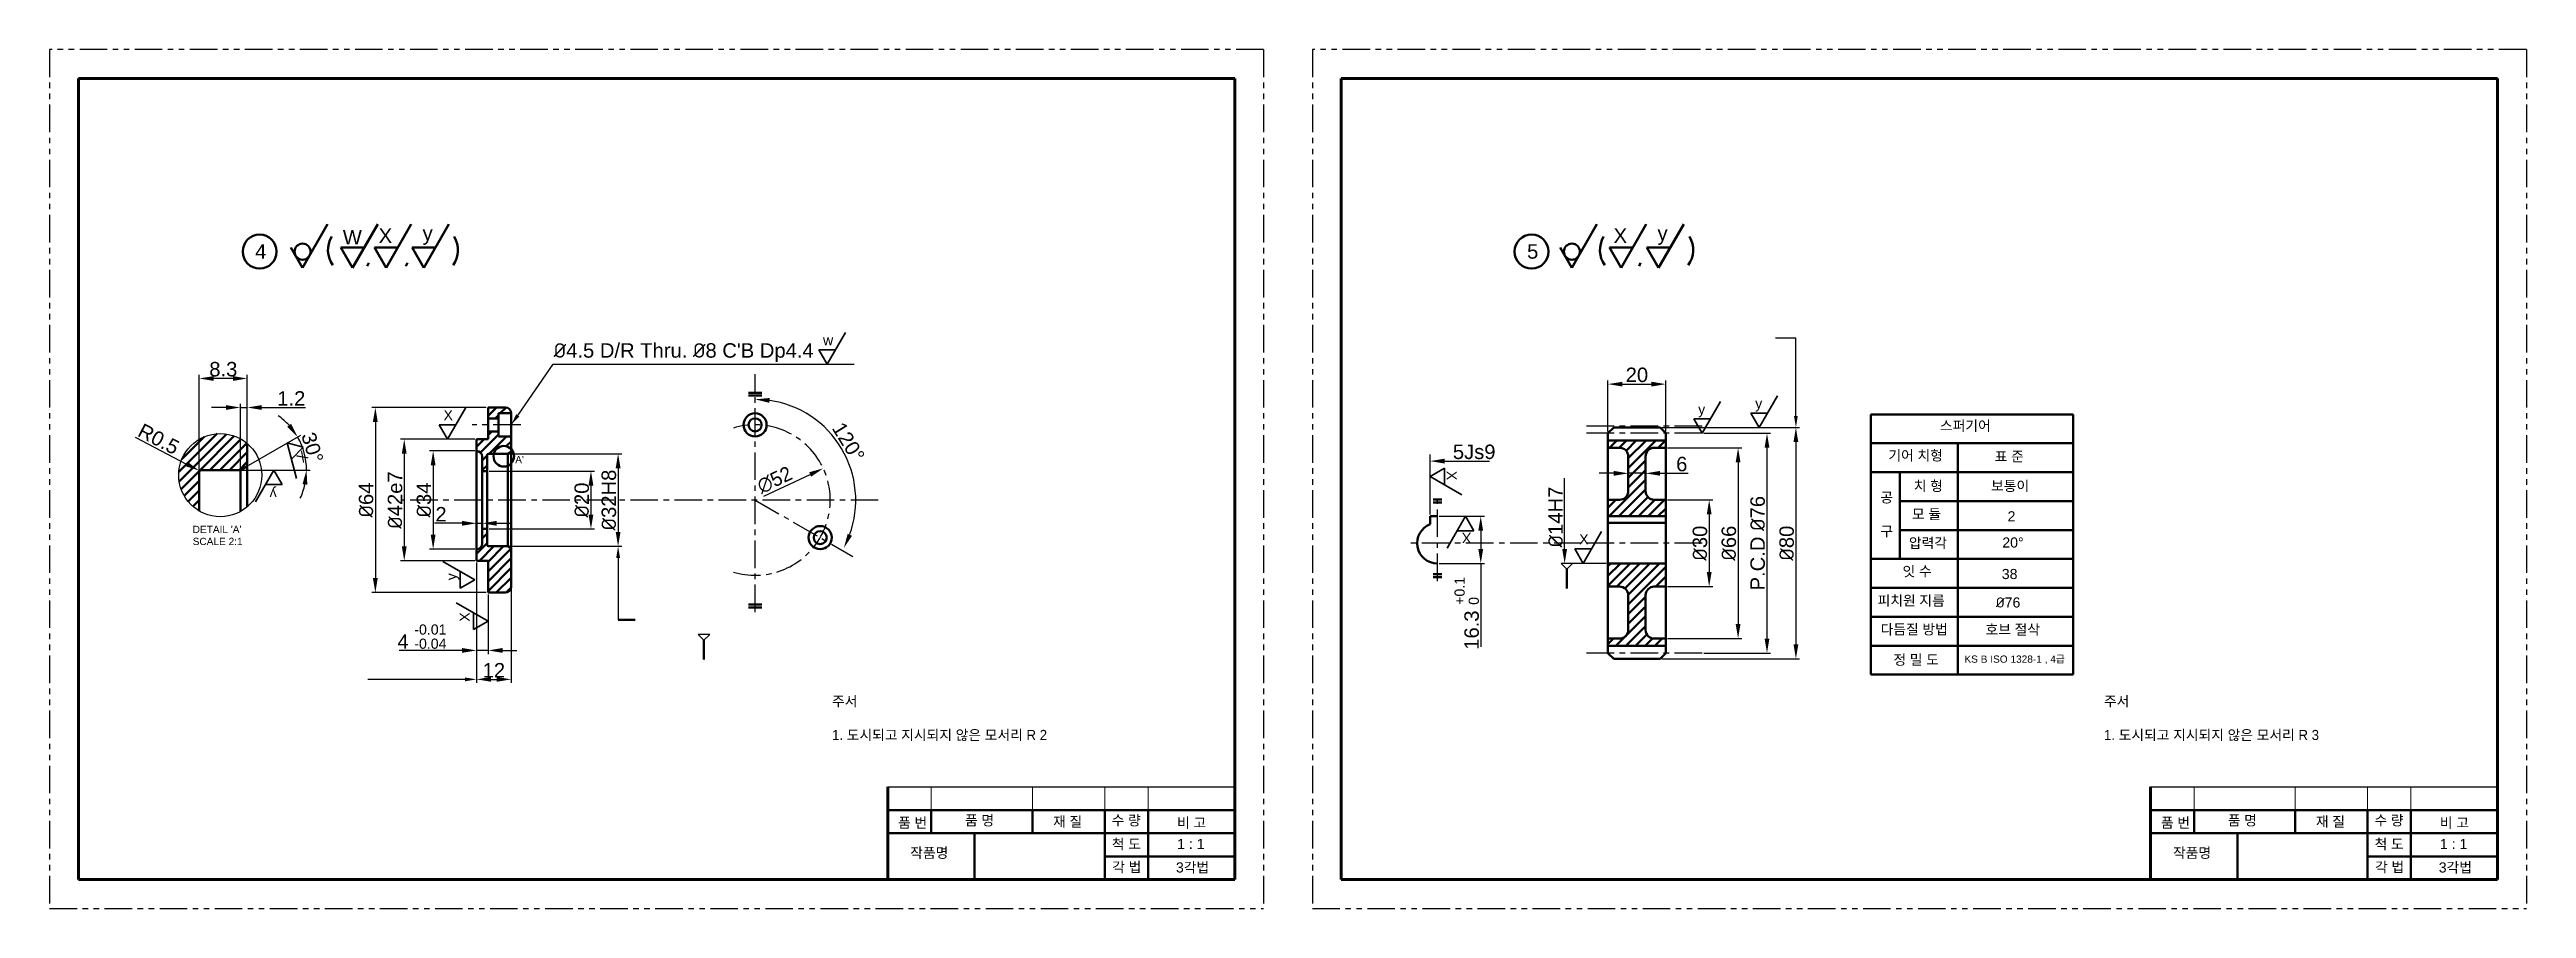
# Model space of a CAD drawing. Header units: millimetres. Extents: x 7 to 3158, y 472 to 921.
# Drawn here: x 2301 to 3158, y 506 to 803 of the extents above; entities that cross this region are included whole.
import ezdxf
from ezdxf import colors
from ezdxf.entities.mleader import LeaderData, LeaderLine
from ezdxf.math import Vec2, Vec3

# ---------------------------------------------------------------- set-up
doc = ezdxf.new("R2010")
doc.units = ezdxf.units.MM
doc.header["$LTSCALE"] = 0.3
doc.linetypes.add('CENTER', pattern=[50.8, 31.75, -6.35, 6.35, -6.35])
doc.linetypes.add('PHANTOM', pattern=[63.5, 31.75, -6.35, 6.35, -6.35, 6.35, -6.35])
for name, color, linetype, lineweight in [('가는선', 6, 'Continuous', 25), ('외형선', 4, 'Continuous', 50), ('중심선', 1, 'CENTER', 25)]:
    doc.layers.add(name, color=color, linetype=linetype, lineweight=lineweight)
doc.styles.get("Standard").update_dxf_attribs({"font": 'arial.ttf'})
doc.dimstyles.new('Annotative', dxfattribs={"dimscale": 0, "dimtxt": 5, "dimasz": 5, "dimexe": 1.25, "dimexo": 0.625, "dimtad": 1, "dimdec": 4, "dimzin": 9, "dimdsep": 46, "dimtxsty": 'Standard', "dimblk2": 'NONE', "dimcen": 2.5, "dimclrd": 3, "dimclre": 3, "dimclrt": 4, "dimadec": 4, "dimazin": 0, "dimtfac": 1, "dimtdec": 4, "dimtmove": 0, "dimatfit": 3, "dimfxl": 1, "dimlwd": 25, "dimlwe": 25, "dimarcsym": 0})
pattern_1 = [(45, (2244.1604, 488.071), (-1.683798, 1.683798), [])]

msp = doc.modelspace()

# ---------------------------------------------------------------- texts
at = {"layer": '외형선', "lineweight": 50, "char_height": 2.5, "attachment_point": 1}
for s, insert in [('\\P{\\H2x;W}', (2402.554959, 744.931335)), ('\\P{\\H2x;X}', (2414.959792, 745.454997)), ('\\P{\\H2x;y}', (2430.153572, 746.277406)), ('\\P{\\H2x;X}', (2842.158154, 745.454997)), ('\\P{\\H2x;y}', (2857.351934, 746.277406))]:
    msp.add_mtext_dynamic_manual_height_columns(s, width=16.91001289, gutter_width=12.5, heights=[0], dxfattribs=dict(at, insert=insert))
at = {"layer": '외형선', "attachment_point": 1}
for s, width, insert, char_height in [('4', 5.28086209, (2372.233831, 735.844737), 5), ('5', 5.28086209, (2812.233831, 735.844737), 5), ("'A'", 3.90452189, (2461.532517, 662.603437), 2.5), ("DETAIL 'A'\\PSCALE 2:1", 28.44899471, (2350.617952, 638.486248), 2.5)]:
    msp.add_mtext_dynamic_manual_height_columns(s, width=width, gutter_width=12.5, heights=[0], dxfattribs=dict(at, insert=insert, char_height=char_height))
at = {"layer": '외형선', "lineweight": 35, "char_height": 2.5, "attachment_point": 1}
for s, insert in [('\\P{\\H1.4x;w}', (2568.677081, 708.589505)), ('\\P{\\H1.4x;X}', (2437.389835, 682.614392)), ('\\P{\\H1.4x;y}', (2871.395468, 684.692685)), ('\\P{\\H1.4x;y}', (2891.135017, 686.692685)), ('\\P{\\H1.4x;X}', (2830.25735, 639.692685))]:
    msp.add_mtext_dynamic_manual_height_columns(s, width=16.91001289, gutter_width=12.5, heights=[0], dxfattribs=dict(at, insert=insert))
at = {"layer": '외형선', "insert": (2475.493695, 701.608941), "char_height": 5, "attachment_point": 1}
msp.add_mtext("{\\fISOCPEUR|b0|i0|c0|p34;%%C}4.5 D/R Thru. {\\fISOCPEUR|b0|i0|c0|p34;%%C}8 C'B Dp4.4", dxfattribs=at)
at = {"layer": '외형선', "color": 4, "char_height": 5, "attachment_point": 5}
for s, insert, rotation in [('120%%D', (2577.457805, 667.428393), 301.844127285), ('{\\fPMingLiU|b0|i0|c136|p0;∅52}', (2551.94485, 654.333743), 24.917487394), ('{\\fISOCPEUR|b0|i0|c0|p34;%%C}14H7', (2822.08572, 641.502756), 90)]:
    msp.add_mtext(s, dxfattribs=dict(at, insert=insert, rotation=rotation))
at = {"layer": '외형선', "color": 2, "attachment_point": 1}
for s, width, heights, insert, char_height in [('{\\fGulim|b0|i0|c129|p50;스퍼기어}', 40.51839544, [0], (2955.064461, 674.8359), 3.5), ('{\\fGulim|b0|i0|c129|p50;기어 치형}', 21.28724568, [0], (2937.213837, 664.553616), 3.5), ('{\\fGulim|b0|i0|c129|p50;표 준}', 29.67612837, [0], (2974.018776, 664.199107), 3.5), ('{\\fGulim|b0|i0|c129|p50;치 형}', 14.11378078, [0], (2946.005288, 654.021849), 3.5), ('{\\fGulim|b0|i0|c129|p50;보통이}', 18.17562039, [0], (2972.745436, 654.021849), 3.5), ('{\\fGulim|b0|i0|c129|p50;공\\P\\P구}', 3.34816461, [0], (2934.446614, 650.030144), 3.5), ('{\\fGulim|b0|i0|c129|p50;모 듈}', 11.95615802, [0], (2945.368617, 644.268643), 3.5), ('2', 7.53903724, [0], (2978.434012, 643.510393), 3.5), ('{\\fGulim|b0|i0|c129|p50;압력각}', 17.21118973, [0], (2944.307501, 634.303411), 3.5), ('20%%D', 7.53903724, [0], (2976.618415, 634.440248), 3.5), ('{\\fGulim|b0|i0|c129|p50;잇 수}', 11.94436006, [0], (2942.125418, 624.495297), 3.5), ('38', 7.53903724, [3.576398], (2976.436854, 623.556074), 3.5), ('{\\fGulim|b0|i0|c129|p50;피치원 지름}', 30.6750718, [0], (2933.484108, 614.372948), 3.5), ('{\\fISOCPEUR|b0|i0|c0|p34;%%C}76', 7.53903724, [0], (2974.404529, 613.705124), 3.5), ('{\\fGulim|b0|i0|c129|p50;다듬질 방법}', 57.1844564, [0], (2934.545225, 604.407715), 3.5), ('{\\fGulim|b0|i0|c129|p50;호브 절삭}', 20.63046301, [0], (2970.820307, 604.355205), 3.5), ('{\\fGulim|b0|i0|c129|p50;정 밀 도}', 18.2259117, [0], (2938.952857, 593.920955), 3.5), ('KS B ISO 1328-1 , 4{\\fGulim|b0|i0|c129|p50;급}', 58.28417682, [0], (2963.521742, 593.620453), 2.5), ('\\pxt2;{\\fGulim|b0|i0|c129|p50;주서\\P\\P1. 도시되고 지시되지 않은 모서리 R 2}', 110.39817434, [0], (2571.790685, 579.559158), 3.5), ('\\pxt2;{\\fGulim|b0|i0|c129|p50;주서\\P\\P1. 도시되고 지시되지 않은 모서리 R 3}', 110.39817434, [0], (3011.790685, 579.559158), 3.5)]:
    msp.add_mtext_dynamic_manual_height_columns(s, width=width, gutter_width=12.5, heights=heights, dxfattribs=dict(at, insert=insert, char_height=char_height))
at = {"layer": '외형선', "lineweight": 35, "char_height": 2.5, "attachment_point": 1}
for s, insert, rotation in [('\\P{\\H1.4x;X}', (2393.926176, 659.326312), 225), ('\\P{\\H1.4x;y}', (2379.694143, 643.455993), 180), ('\\P{\\H1.4x;X}', (2792.041325, 657.484253), 270), ('\\P{\\H1.4x;X}', (2792.93823, 628.415642), 180), ('\\P{\\H1.4x;y}', (2434.182056, 619.633354), 90), ('\\P{\\H1.4x;X}', (2438.807056, 605.293145), 90)]:
    msp.add_mtext_dynamic_manual_height_columns(s, width=16.91001289, gutter_width=12.5, heights=[0], dxfattribs=dict(at, insert=insert, rotation=rotation))
at = {"layer": '외형선', "color": 4, "insert": (2793.936223, 664.020299), "char_height": 5, "attachment_point": 5}
msp.add_mtext('5Js9', dxfattribs=at)

# ---------------------------------------------------------------- blocks, each defined once
blk = doc.blocks.new('*D267')
at = {"layer": 'Defpoints', "color": 0}
for p in [(2459.61, 663.38), (2459.61, 631.38), (2497.79, 631.38)]:
    blk.add_point(p, dxfattribs=at)
at = {"layer": '외형선', "color": 3, "lineweight": 25}
for p, q in [((2460.23, 663.38), (2499.04, 663.38)), ((2497.79, 658.38), (2497.79, 636.38)), ((2460.23, 631.38), (2499.04, 631.38))]:
    blk.add_line(p, q, dxfattribs=at)
at = {"layer": '외형선', "color": 3}
for points in [[(2498.63, 658.38), (2496.96, 658.38), (2497.79, 663.38)], [(2496.96, 636.38), (2498.63, 636.38), (2497.79, 631.38)]]:
    blk.add_solid(points, dxfattribs=at)
at = {"layer": '외형선', "color": 4, "insert": (2494.61, 647.38), "char_height": 5, "attachment_point": 5, "rotation": 90}
blk.add_mtext('{\\fISOCPEUR|b0|i0|c0|p34;%%C}32H8', dxfattribs=at)
blk = doc.blocks.new('_None')
blk = doc.blocks.new('*D268')
at = {"layer": 'Defpoints', "color": 0}
for p in [(2452.51, 657.38), (2452.51, 637.38), (2488.39, 637.38)]:
    blk.add_point(p, dxfattribs=at)
at = {"layer": '외형선', "color": 3, "lineweight": 25}
for p, q in [((2453.13, 657.38), (2489.64, 657.38)), ((2488.39, 652.38), (2488.39, 642.38)), ((2453.13, 637.38), (2489.64, 637.38))]:
    blk.add_line(p, q, dxfattribs=at)
at = {"layer": '외형선', "color": 3}
for points in [[(2489.23, 652.38), (2487.56, 652.38), (2488.39, 657.38)], [(2487.56, 642.38), (2489.23, 642.38), (2488.39, 637.38)]]:
    blk.add_solid(points, dxfattribs=at)
at = {"layer": '외형선', "color": 4, "insert": (2485.22, 647.38), "char_height": 5, "attachment_point": 5, "rotation": 90}
blk.add_mtext('{\\fISOCPEUR|b0|i0|c0|p34;%%C}20', dxfattribs=at)
blk = doc.blocks.new('*D269')
at = {"layer": 'Defpoints', "color": 0}
for p in [(2448.81, 664.38), (2433.81, 630.38), (2448.81, 630.38)]:
    blk.add_point(p, dxfattribs=at)
at = {"layer": '외형선', "color": 3, "lineweight": 25}
for p, q in [((2448.18, 664.38), (2432.56, 664.38)), ((2433.81, 659.38), (2433.81, 635.38)), ((2448.18, 630.38), (2432.56, 630.38))]:
    blk.add_line(p, q, dxfattribs=at)
at = {"layer": '외형선', "color": 3}
for points in [[(2434.64, 659.38), (2432.97, 659.38), (2433.81, 664.38)], [(2432.97, 635.38), (2434.64, 635.38), (2433.81, 630.38)]]:
    blk.add_solid(points, dxfattribs=at)
at = {"layer": '외형선', "color": 4, "insert": (2430.63, 647.38), "char_height": 5, "attachment_point": 5, "rotation": 90}
blk.add_mtext('{\\fISOCPEUR|b0|i0|c0|p34;%%C}34', dxfattribs=at)
blk = doc.blocks.new('*D270')
at = {"layer": 'Defpoints', "color": 0}
for p in [(2448.81, 668.38), (2423.81, 626.38), (2448.81, 626.38)]:
    blk.add_point(p, dxfattribs=at)
at = {"layer": '외형선', "color": 3, "lineweight": 25}
for p, q in [((2448.18, 668.38), (2422.56, 668.38)), ((2423.81, 663.38), (2423.81, 631.38)), ((2448.18, 626.38), (2422.56, 626.38))]:
    blk.add_line(p, q, dxfattribs=at)
at = {"layer": '외형선', "color": 3}
for points in [[(2424.64, 663.38), (2422.97, 663.38), (2423.81, 668.38)], [(2422.97, 631.38), (2424.64, 631.38), (2423.81, 626.38)]]:
    blk.add_solid(points, dxfattribs=at)
at = {"layer": '외형선', "color": 4, "insert": (2420.63, 647.38), "char_height": 5, "attachment_point": 5, "rotation": 90}
blk.add_mtext('{\\fISOCPEUR|b0|i0|c0|p34;%%C}42e7', dxfattribs=at)
blk = doc.blocks.new('*D271')
at = {"layer": 'Defpoints', "color": 0}
for p in [(2452.81, 679.38), (2413.81, 615.38), (2452.81, 615.38)]:
    blk.add_point(p, dxfattribs=at)
at = {"layer": '외형선', "color": 3, "lineweight": 25}
for p, q in [((2452.18, 679.38), (2412.56, 679.38)), ((2413.81, 674.38), (2413.81, 620.38)), ((2452.18, 615.38), (2412.56, 615.38))]:
    blk.add_line(p, q, dxfattribs=at)
at = {"layer": '외형선', "color": 3}
for points in [[(2414.64, 674.38), (2412.97, 674.38), (2413.81, 679.38)], [(2412.97, 620.38), (2414.64, 620.38), (2413.81, 615.38)]]:
    blk.add_solid(points, dxfattribs=at)
at = {"layer": '외형선', "color": 4, "insert": (2410.63, 647.38), "char_height": 5, "attachment_point": 5, "rotation": 90}
blk.add_mtext('{\\fISOCPEUR|b0|i0|c0|p34;%%C}64', dxfattribs=at)
blk = doc.blocks.new('*D272')
at = {"layer": 'Defpoints', "color": 0}
for p in [(2448.81, 626.38), (2452.81, 615.38), (2448.81, 595.38)]:
    blk.add_point(p, dxfattribs=at)
at = {"layer": '외형선', "color": 3, "lineweight": 25}
for p, q in [((2448.81, 625.76), (2448.81, 594.13)), ((2452.81, 614.76), (2452.81, 594.13)), ((2443.81, 595.38), (2422.09, 595.38)), ((2452.81, 595.38), (2448.81, 595.38)), ((2457.81, 595.38), (2462.81, 595.38))]:
    blk.add_line(p, q, dxfattribs=at)
at = {"layer": '외형선', "color": 3}
for points in [[(2443.81, 594.55), (2443.81, 596.21), (2448.81, 595.38)], [(2457.81, 596.21), (2457.81, 594.55), (2452.81, 595.38)]]:
    blk.add_solid(points, dxfattribs=at)
at = {"layer": '외형선', "color": 4, "insert": (2429.94, 600.16), "char_height": 5, "attachment_point": 5}
blk.add_mtext('4 {\\H0.7x;\\S-0.01^ -0.04;}', dxfattribs=at)
blk = doc.blocks.new('*D273')
at = {"layer": 'Defpoints', "color": 0}
for p in [(2450.81, 639.34), (2448.81, 630.38), (2450.81, 632.38)]:
    blk.add_point(p, dxfattribs=at)
at = {"layer": '외형선', "color": 3, "lineweight": 25}
for p, q in [((2443.81, 639.34), (2434.25, 639.34)), ((2448.81, 631.01), (2448.81, 640.59)), ((2448.81, 639.34), (2450.81, 639.34)), ((2450.81, 633.01), (2450.81, 640.59)), ((2455.81, 639.34), (2460.81, 639.34))]:
    blk.add_line(p, q, dxfattribs=at)
at = {"layer": '외형선', "color": 3}
for points in [[(2443.81, 638.5), (2443.81, 640.17), (2448.81, 639.34)], [(2455.81, 640.17), (2455.81, 638.5), (2450.81, 639.34)]]:
    blk.add_solid(points, dxfattribs=at)
at = {"layer": '외형선', "color": 4, "insert": (2436.53, 642.47), "char_height": 5, "attachment_point": 5}
blk.add_mtext('2', dxfattribs=at)
blk = doc.blocks.new('*D274')
at = {"layer": 'Defpoints', "color": 0}
for p in [(2369.52, 679.38), (2367.12, 657.76), (2369.52, 659.15)]:
    blk.add_point(p, dxfattribs=at)
at = {"layer": '외형선', "color": 3, "lineweight": 25}
for p, q in [((2362.12, 679.38), (2357.12, 679.38)), ((2367.12, 658.39), (2367.12, 680.63)), ((2367.12, 679.38), (2369.52, 679.38)), ((2369.52, 659.78), (2369.52, 680.63)), ((2374.52, 679.38), (2389.64, 679.38))]:
    blk.add_line(p, q, dxfattribs=at)
at = {"layer": '외형선', "color": 3}
for points in [[(2362.12, 678.55), (2362.12, 680.21), (2367.12, 679.38)], [(2374.52, 680.21), (2374.52, 678.55), (2369.52, 679.38)]]:
    blk.add_solid(points, dxfattribs=at)
at = {"layer": '외형선', "color": 4, "insert": (2384.73, 682.52), "char_height": 5, "attachment_point": 5}
blk.add_mtext('1.2', dxfattribs=at)
blk = doc.blocks.new('*D275')
at = {"layer": 'Defpoints', "color": 0}
for p in [(2352.92, 689.42), (2352.92, 657.26), (2369.52, 659.15)]:
    blk.add_point(p, dxfattribs=at)
at = {"layer": '외형선', "color": 3, "lineweight": 25}
for p, q in [((2352.92, 657.89), (2352.92, 690.67)), ((2364.52, 689.42), (2357.92, 689.42)), ((2369.52, 659.78), (2369.52, 690.67))]:
    blk.add_line(p, q, dxfattribs=at)
at = {"layer": '외형선', "color": 3}
for points in [[(2357.92, 690.25), (2357.92, 688.58), (2352.92, 689.42)], [(2364.52, 688.58), (2364.52, 690.25), (2369.52, 689.42)]]:
    blk.add_solid(points, dxfattribs=at)
at = {"layer": '외형선', "color": 4, "insert": (2361.22, 692.6), "char_height": 5, "attachment_point": 5}
blk.add_mtext('8.3', dxfattribs=at)
blk = doc.blocks.new('*D276')
at = {"layer": 'Defpoints', "color": 0}
for p in [(2389.65, 661.74), (2353.42, 657.76), (2367.12, 657.76), (2367.12, 657.76), (2369.52, 659.15)]:
    blk.add_point(p, dxfattribs=at)
at = {"layer": '외형선', "color": 3, "lineweight": 25}
for p, q in [((2370.06, 659.46), (2388.02, 669.83)), ((2367.74, 657.76), (2391.25, 657.76))]:
    blk.add_line(p, q, dxfattribs=at)
for start, end in [(42.546, 55.09201), (0, 30), (334.90799, 347.454)]:
    blk.add_arc((2367.12, 657.76), 22.88, start, end, dxfattribs=at)
at = {"layer": '외형선', "color": 3}
for points in [[(2383.3, 672.74), (2384.65, 673.73), (2386.93, 669.2)], [(2390.28, 652.7), (2388.62, 652.89), (2390, 657.76)]]:
    blk.add_solid(points, dxfattribs=at)
at = {"layer": '외형선', "color": 4, "insert": (2392.03, 665.52), "char_height": 5, "attachment_point": 5, "rotation": 287.28836}
blk.add_mtext('30%%D', dxfattribs=at)
blk = doc.blocks.new('*D277')
at = {"layer": 'Defpoints', "color": 0}
for p in [(2352.98, 657.5), (2353.42, 657.26)]:
    blk.add_point(p, dxfattribs=at)
at = {"layer": '외형선', "color": 3, "lineweight": 25}
for p, q in [((2330.67, 669.17), (2348.54, 659.81)), ((2353.42, 657.26), (2352.98, 657.5))]:
    blk.add_line(p, q, dxfattribs=at)
at = {"layer": '외형선', "color": 3}
blk.add_solid([(2348.16, 659.08), (2348.93, 660.55), (2352.98, 657.5)], dxfattribs=at)
at = {"layer": '외형선', "color": 4, "insert": (2338.86, 668.47), "char_height": 5, "attachment_point": 5, "rotation": 332.38116}
blk.add_mtext('R0.5', dxfattribs=at)
blk = doc.blocks.new('*D278')
at = {"layer": 'Defpoints', "color": 0}
for p in [(2448.81, 626.38), (2460.81, 617.38), (2460.81, 585.38)]:
    blk.add_point(p, dxfattribs=at)
at = {"layer": '외형선', "color": 3, "lineweight": 25}
for p, q in [((2448.81, 625.76), (2448.81, 584.13)), ((2460.81, 616.76), (2460.81, 584.13)), ((2453.81, 585.38), (2455.81, 585.38))]:
    blk.add_line(p, q, dxfattribs=at)
at = {"layer": '외형선', "color": 3}
for points in [[(2453.81, 586.21), (2453.81, 584.55), (2448.81, 585.38)], [(2455.81, 584.55), (2455.81, 586.21), (2460.81, 585.38)]]:
    blk.add_solid(points, dxfattribs=at)
at = {"layer": '외형선', "color": 4, "insert": (2454.81, 588.52), "char_height": 5, "attachment_point": 5}
blk.add_mtext('12', dxfattribs=at)
blk = doc.blocks.new('*D279')
at = {"layer": 'Defpoints', "color": 0}
for p in [(2860.22, 647.46), (2860.22, 617.46), (2875.22, 617.46)]:
    blk.add_point(p, dxfattribs=at)
at = {"layer": '외형선', "color": 3, "lineweight": 25}
for p, q in [((2860.85, 647.46), (2876.47, 647.46)), ((2875.22, 642.46), (2875.22, 622.46)), ((2860.85, 617.46), (2876.47, 617.46))]:
    blk.add_line(p, q, dxfattribs=at)
at = {"layer": '외형선', "color": 3}
for points in [[(2876.05, 642.46), (2874.39, 642.46), (2875.22, 647.46)], [(2874.39, 622.46), (2876.05, 622.46), (2875.22, 617.46)]]:
    blk.add_solid(points, dxfattribs=at)
at = {"layer": '외형선', "color": 4, "insert": (2872.04, 632.46), "char_height": 5, "attachment_point": 5, "rotation": 90}
blk.add_mtext('{\\fISOCPEUR|b0|i0|c0|p34;%%C}30', dxfattribs=at)
blk = doc.blocks.new('*D280')
at = {"layer": 'Defpoints', "color": 0}
for p in [(2860.22, 665.46), (2860.22, 599.46), (2885.22, 599.46)]:
    blk.add_point(p, dxfattribs=at)
at = {"layer": '외형선', "color": 3, "lineweight": 25}
for p, q in [((2860.85, 665.46), (2886.47, 665.46)), ((2885.22, 660.46), (2885.22, 604.46)), ((2860.85, 599.46), (2886.47, 599.46))]:
    blk.add_line(p, q, dxfattribs=at)
at = {"layer": '외형선', "color": 3}
for points in [[(2886.05, 660.46), (2884.39, 660.46), (2885.22, 665.46)], [(2884.39, 604.46), (2886.05, 604.46), (2885.22, 599.46)]]:
    blk.add_solid(points, dxfattribs=at)
at = {"layer": '외형선', "color": 4, "insert": (2882.04, 632.46), "char_height": 5, "attachment_point": 5, "rotation": 90}
blk.add_mtext('{\\fISOCPEUR|b0|i0|c0|p34;%%C}66', dxfattribs=at)
blk = doc.blocks.new('*D281')
at = {"layer": 'Defpoints', "color": 0}
for p in [(2872.79, 670.46), (2872.79, 594.46), (2895.22, 594.46)]:
    blk.add_point(p, dxfattribs=at)
at = {"layer": '외형선', "color": 3, "lineweight": 25}
for p, q in [((2873.41, 670.46), (2896.47, 670.46)), ((2895.22, 665.46), (2895.22, 599.46)), ((2873.41, 594.46), (2896.47, 594.46))]:
    blk.add_line(p, q, dxfattribs=at)
at = {"layer": '외형선', "color": 3}
for points in [[(2896.05, 665.46), (2894.39, 665.46), (2895.22, 670.46)], [(2894.39, 599.46), (2896.05, 599.46), (2895.22, 594.46)]]:
    blk.add_solid(points, dxfattribs=at)
at = {"layer": '외형선', "color": 4, "insert": (2892.01, 632.46), "char_height": 5, "attachment_point": 5, "rotation": 90}
blk.add_mtext('P.C.D {\\fISOCPEUR|b0|i0|c0|p34;%%C}76', dxfattribs=at)
blk = doc.blocks.new('*D282')
at = {"layer": 'Defpoints', "color": 0}
for p in [(2858.22, 672.46), (2858.22, 592.46), (2905.22, 592.46)]:
    blk.add_point(p, dxfattribs=at)
at = {"layer": '외형선', "color": 3, "lineweight": 25}
for p, q in [((2858.85, 672.46), (2906.47, 672.46)), ((2905.22, 667.46), (2905.22, 597.46)), ((2858.85, 592.46), (2906.47, 592.46))]:
    blk.add_line(p, q, dxfattribs=at)
at = {"layer": '외형선', "color": 3}
for points in [[(2906.05, 667.46), (2904.39, 667.46), (2905.22, 672.46)], [(2904.39, 597.46), (2906.05, 597.46), (2905.22, 592.46)]]:
    blk.add_solid(points, dxfattribs=at)
at = {"layer": '외형선', "color": 4, "insert": (2902.04, 632.46), "char_height": 5, "attachment_point": 5, "rotation": 90}
blk.add_mtext('{\\fISOCPEUR|b0|i0|c0|p34;%%C}80', dxfattribs=at)
blk = doc.blocks.new('*D283')
at = {"layer": 'Defpoints', "color": 0}
for p in [(2781.2, 641.76), (2781.2, 625.46), (2796.2, 625.46)]:
    blk.add_point(p, dxfattribs=at)
at = {"layer": '외형선', "color": 3, "lineweight": 25}
for p, q in [((2781.82, 641.76), (2797.45, 641.76)), ((2796.2, 636.76), (2796.2, 630.46)), ((2781.82, 625.46), (2797.45, 625.46)), ((2796.2, 625.46), (2796.2, 596.63))]:
    blk.add_line(p, q, dxfattribs=at)
at = {"layer": '외형선', "color": 3}
for points in [[(2797.03, 636.76), (2795.36, 636.76), (2796.2, 641.76)], [(2795.36, 630.46), (2797.03, 630.46), (2796.2, 625.46)]]:
    blk.add_solid(points, dxfattribs=at)
at = {"layer": '외형선', "color": 4, "insert": (2791.37, 608.2), "char_height": 5, "attachment_point": 5, "rotation": 90}
blk.add_mtext('16.3 {\\H0.7x;\\S+0.1^ 0;}', dxfattribs=at)
blk = doc.blocks.new('*D284')
at = {"layer": 'Defpoints', "color": 0}
for p in [(2847.22, 656.62), (2847.22, 650.46), (2853.22, 650.46)]:
    blk.add_point(p, dxfattribs=at)
at = {"layer": '외형선', "color": 3, "lineweight": 25}
for p, q in [((2842.22, 656.62), (2837.22, 656.62)), ((2847.22, 651.08), (2847.22, 657.87)), ((2853.22, 656.62), (2847.22, 656.62)), ((2853.22, 651.08), (2853.22, 657.87)), ((2858.22, 656.62), (2868.01, 656.62))]:
    blk.add_line(p, q, dxfattribs=at)
at = {"layer": '외형선', "color": 3}
for points in [[(2842.22, 655.78), (2842.22, 657.45), (2847.22, 656.62)], [(2858.22, 657.45), (2858.22, 655.78), (2853.22, 656.62)]]:
    blk.add_solid(points, dxfattribs=at)
at = {"layer": '외형선', "color": 4, "insert": (2865.74, 659.79), "char_height": 5, "attachment_point": 5}
blk.add_mtext('6', dxfattribs=at)
blk = doc.blocks.new('*D285')
at = {"layer": 'Defpoints', "color": 0}
for p in [(2860.22, 687.46), (2840.22, 670.46), (2860.22, 670.46)]:
    blk.add_point(p, dxfattribs=at)
at = {"layer": '외형선', "color": 3, "lineweight": 25}
for p, q in [((2840.22, 671.08), (2840.22, 688.71)), ((2845.22, 687.46), (2855.22, 687.46)), ((2860.22, 671.08), (2860.22, 688.71))]:
    blk.add_line(p, q, dxfattribs=at)
at = {"layer": '외형선', "color": 3}
for points in [[(2845.22, 688.29), (2845.22, 686.63), (2840.22, 687.46)], [(2855.22, 686.63), (2855.22, 688.29), (2860.22, 687.46)]]:
    blk.add_solid(points, dxfattribs=at)
at = {"layer": '외형선', "color": 4, "insert": (2850.22, 690.64), "char_height": 5, "attachment_point": 5}
blk.add_mtext('20', dxfattribs=at)
blk = doc.blocks.new('TEST-3')
at = {"color": 6, "linetype": 'PHANTOM', "lineweight": 25}
for p, q in [((420, 288.68), (0, 288.68)), ((0, 288.68), (0, -8.32)), ((420, 288.68), (420, -8.32)), ((0, -8.32), (420, -8.32))]:
    blk.add_line(p, q, dxfattribs=at)
at = {"color": 5, "lineweight": 70}
for p, q in [((410, 278.68), (10, 278.68)), ((10, 278.68), (10, 1.68)), ((410, 1.68), (410, 278.68)), ((290, 1.68), (290, 33.68)), ((10, 1.68), (410, 1.68))]:
    blk.add_line(p, q, dxfattribs=at)
at = {"color": 3, "lineweight": 25}
blk.add_line((290, 33.68), (410, 33.68), dxfattribs=at)
at = {"color": 3, "lineweight": 20}
for p, q in [((305, 25.68), (305, 33.68)), ((340, 25.68), (340, 33.68)), ((365, 25.68), (365, 33.68)), ((380, 25.68), (380, 33.68))]:
    blk.add_line(p, q, dxfattribs=at)
at = {"color": 2, "lineweight": 50}
for p, q in [((290, 25.68), (410, 25.68)), ((290, 17.68), (410, 17.68)), ((305, 17.68), (305, 25.68)), ((320, 1.68), (320, 17.68)), ((340, 17.68), (340, 25.68)), ((365, 1.68), (365, 25.68)), ((380, 1.68), (380, 25.68)), ((365, 9.68), (410, 9.68))]:
    blk.add_line(p, q, dxfattribs=at)
at = {"color": 2, "char_height": 3.5, "attachment_point": 1}
for s, width, insert in [('{\\fGulim|b0|i0|c129|p50;품 번}', 14.2143, (293.55, 23.06)), ('{\\fGulim|b0|i0|c129|p50;품 명}', 17.9863, (316.69, 23.87)), ('{\\fGulim|b0|i0|c129|p50;재 질}', 13.1074, (347.16, 23.46)), ('{\\fGulim|b0|i0|c129|p50;수 량}', 16.4869, (367.43, 23.89)), ('{\\fGulim|b0|i0|c129|p50;비 고}', 22.797, (390.05, 23.06)), ('{\\fGulim|b0|i0|c129|p50;작품명}', 13.1664, (297.74, 12.66)), ('{\\fGulim|b0|i0|c129|p50;척 도}', 14.5226, (367.47, 15.68)), ('1 : 1', 13.7093, (390.05, 15.74)), ('{\\fGulim|b0|i0|c129|p50;각 법}', 10.8589, (367.63, 7.73)), ('3{\\fGulim|b0|i0|c129|p50;각법}', 15.3382, (389.65, 7.6))]:
    blk.add_mtext_dynamic_manual_height_columns(s, width=width, gutter_width=12.5, heights=[0], dxfattribs=dict(at, insert=insert))

# ---------------------------------------------------------------- dimensions: what is measured, and where the dimension line sits
at = {"layer": '외형선'}
dim = msp.add_linear_dim(base=(2352.91827, 689.416499), p1=(2369.51827, 659.1505), p2=(2352.91827, 657.264859), text='8.3', dimstyle='Annotative', override={"dimscale": 0}, dxfattribs=at)
dim.commit()
dim.dimension.update_dxf_attribs({"geometry": '*D275', "text_midpoint": (2361.21827, 692.59607)})
for base, p1, p2, text, picture, middle in [((2369.51827, 679.380344), (2367.11827, 657.764859), (2369.51827, 659.1505), '1.2', '*D274', (2384.727172, 679.380344)), ((2448.807056, 595.380344), (2452.807056, 615.380344), (2448.807056, 626.380344), '<> {\\H0.7x;\\S-0.01^ -0.04;}', '*D272', (2429.937172, 595.380344))]:
    dim = msp.add_linear_dim(base=base, p1=p1, p2=p2, text=text, dimstyle='Annotative', override={"dimscale": 0}, dxfattribs=at)
    dim.commit()
    dim.dimension.update_dxf_attribs({"geometry": picture, "text_midpoint": middle, "dimtype": 128})
for base, p1, p2, picture, middle in [((2860.220952, 687.458636), (2840.220952, 670.458636), (2860.220952, 670.458636), '*D285', (2850.220952, 690.636501)), ((2460.807056, 585.380344), (2448.807056, 626.380344), (2460.807056, 617.380344), '*D278', (2454.807056, 588.515576))]:
    dim = msp.add_linear_dim(base=base, p1=p1, p2=p2, dimstyle='Annotative', override={"dimscale": 0}, dxfattribs=at)
    dim.commit()
    dim.dimension.update_dxf_attribs({"geometry": picture, "text_midpoint": middle})
for base, p1, p2, text, picture, middle in [((2413.807056, 615.380344), (2452.807056, 679.380344), (2452.807056, 615.380344), '{\\fISOCPEUR|b0|i0|c0|p34;%%C}<>', '*D271', (2410.629191, 647.380344)), ((2423.807056, 626.380344), (2448.807056, 668.380344), (2448.807056, 626.380344), '{\\fISOCPEUR|b0|i0|c0|p34;%%C}<>e7', '*D270', (2420.630896, 647.380344)), ((2905.220952, 592.458636), (2858.220952, 672.458636), (2858.220952, 592.458636), '{\\fISOCPEUR|b0|i0|c0|p34;%%C}<>', '*D282', (2902.043087, 632.458636)), ((2895.220952, 594.458636), (2872.789025, 670.458636), (2872.789025, 594.458636), 'P.C.D {\\fISOCPEUR|b0|i0|c0|p34;%%C}<>', '*D281', (2892.010686, 632.458636)), ((2433.807056, 630.380344), (2448.807056, 664.380344), (2448.807056, 630.380344), '{\\fISOCPEUR|b0|i0|c0|p34;%%C}<>', '*D269', (2430.627486, 647.380344)), ((2885.220952, 599.458636), (2860.220952, 665.458636), (2860.220952, 599.458636), '{\\fISOCPEUR|b0|i0|c0|p34;%%C}<>', '*D280', (2882.043087, 632.458636)), ((2875.220952, 617.458636), (2860.220952, 647.458636), (2860.220952, 617.458636), '{\\fISOCPEUR|b0|i0|c0|p34;%%C}<>', '*D279', (2872.041382, 632.458636))]:
    dim = msp.add_linear_dim(base=base, p1=p1, p2=p2, angle=90, text=text, dimstyle='Annotative', override={"dimscale": 0}, dxfattribs=at)
    dim.commit()
    dim.dimension.update_dxf_attribs({"geometry": picture, "text_midpoint": middle})
dim = msp.add_radius_dim(center=(2353.41827, 657.264859), mpoint=(2352.975245, 657.496653), dimstyle='Annotative', override={"dimscale": 0}, dxfattribs=at)
dim.commit()
dim.dimension.update_dxf_attribs({"geometry": '*D277', "text_midpoint": (2338.864751, 668.465898)})
dim = msp.add_angular_dim_2l(base=(2389.650631, 661.737922), line1=((2367.11827, 657.764859), (2353.41827, 657.764859)), line2=((2367.11827, 657.764859), (2369.51827, 659.1505)), text='30%%D', dimstyle='Annotative', override={"dimscale": 0}, dxfattribs=at)
dim.commit()
dim.dimension.update_dxf_attribs({"geometry": '*D276', "text_midpoint": (2388.964539, 664.564345), "dimtype": 130})
for base, p1, p2, text, picture, middle in [((2497.792259, 631.380344), (2459.607056, 663.380344), (2459.607056, 631.380344), '{\\fISOCPEUR|b0|i0|c0|p34;%%C}<>H8', '*D267', (2497.792259, 647.380344)), ((2488.394866, 637.380344), (2452.507056, 657.380344), (2452.507056, 637.380344), '{\\fISOCPEUR|b0|i0|c0|p34;%%C}<>', '*D268', (2488.394866, 647.380344)), ((2796.198331, 625.458636), (2781.198331, 641.758636), (2781.198331, 625.458636), '<> {\\H0.7x;\\S+0.1^ 0;}', '*D283', (2796.198331, 608.204884))]:
    dim = msp.add_linear_dim(base=base, p1=p1, p2=p2, angle=90, text=text, dimstyle='Annotative', override={"dimscale": 0}, dxfattribs=at)
    dim.commit()
    dim.dimension.update_dxf_attribs({"geometry": picture, "text_midpoint": middle, "dimtype": 128})
for base, p1, p2, picture, middle in [((2847.220952, 656.61627), (2853.220952, 650.458636), (2847.220952, 650.458636), '*D284', (2865.738167, 656.61627)), ((2450.807056, 639.337127), (2448.807056, 630.380344), (2450.807056, 632.380344), '*D273', (2436.52619, 639.337127))]:
    dim = msp.add_linear_dim(base=base, p1=p1, p2=p2, dimstyle='Annotative', override={"dimscale": 0}, dxfattribs=at)
    dim.commit()
    dim.dimension.update_dxf_attribs({"geometry": picture, "text_midpoint": middle, "dimtype": 128})

# ---------------------------------------------------------------- hatches: boundary and pattern name
at = {"layer": '외형선'}
h = msp.add_hatch(dxfattribs=at)
h.set_pattern_fill('ANSI31', color=0, scale=0.75)
h.set_pattern_definition(pattern_1)
h.paths.add_polyline_path([(2458.807056, 679.380344), (2457.807056, 679.380344), (2452.807056, 679.380344), (2452.807056, 675.630344), (2456.407056, 675.630344), (2456.407056, 677.380344), (2460.807056, 677.380344, 0.4142135624), (2458.807056, 679.380344)])
h = msp.add_hatch(dxfattribs=at)
h.set_pattern_fill('ANSI31', color=0, scale=0.75)
h.set_pattern_definition(pattern_1)
h.paths.add_polyline_path([(2369.51827, 666.918135, 0.6406984554), (2345.777878, 655.996389, 0.2668545001), (2352.91827, 643.570299), (2352.91827, 657.264859, -0.4142135624), (2353.41827, 657.764859), (2367.11827, 657.764859), (2369.51827, 659.1505), (2369.51827, 666.918135, 0.6406984554)])
h = msp.add_hatch(dxfattribs=at)
h.set_pattern_fill('ANSI31', color=0, scale=0.75)
h.set_pattern_definition(pattern_1)
h.paths.add_polyline_path([(2460.807056, 669.380344), (2456.407056, 669.380344), (2456.407056, 671.130344), (2452.807056, 671.130344), (2452.807056, 668.380344), (2448.807056, 668.380344), (2448.807056, 664.380344, -0.4142135624), (2450.807056, 662.380344), (2450.807056, 657.380344), (2452.507056, 657.380344), (2452.507056, 662.880344, -0.4142135624), (2453.007056, 663.380344), (2454.789182, 663.380344, -0.5896418924), (2460.807056, 664.995296), (2460.807056, 669.380344)])
h.paths.add_polyline_path([(2460.807056, 630.687523), (2459.607056, 631.380344), (2453.007056, 631.380344, -0.4142135624), (2452.507056, 631.880344), (2452.507056, 637.380344), (2450.807056, 637.380344), (2450.807056, 632.380344, -0.4142135624), (2448.807056, 630.380344), (2448.807056, 626.380344), (2452.807056, 626.380344), (2452.807056, 615.380344), (2458.807056, 615.380344, 0.4142135624), (2460.807056, 617.380344), (2460.807056, 630.687523)])
h = msp.add_hatch(dxfattribs=at)
h.set_pattern_fill('ANSI31', color=0, scale=0.75)
h.set_pattern_definition([(45, (2678.3291, 462.6082), (-1.683798, 1.683798), [])])
h.paths.add_polyline_path([(2853.220952, 650.458636), (2853.220952, 662.458636, -0.4142135624), (2856.220952, 665.458636), (2860.220952, 665.458636), (2860.220952, 667.958636), (2840.220952, 667.958636), (2840.220952, 665.458636), (2844.220952, 665.458636, -0.4142135624), (2847.220952, 662.458636), (2847.220952, 650.458636, -0.4142135624), (2844.220952, 647.458636), (2840.220952, 647.458636), (2840.220952, 641.758636), (2860.220952, 641.758636), (2860.220952, 647.458636), (2856.220952, 647.458636, -0.4142135624), (2853.220952, 650.458636)])
h.paths.add_polyline_path([(2847.220952, 614.458636), (2847.220952, 602.458636, -0.4142135624), (2844.220952, 599.458636), (2840.220952, 599.458636), (2840.220952, 596.958636), (2860.220952, 596.958636), (2860.220952, 599.458636), (2856.220952, 599.458636, -0.4142135624), (2853.220952, 602.458636), (2853.220952, 614.458636, -0.4142135624), (2856.220952, 617.458636), (2860.220952, 617.458636), (2860.220952, 625.458636), (2840.220952, 625.458636), (2840.220952, 617.458636), (2844.220952, 617.458636, -0.4142135624), (2847.220952, 614.458636)])

# ---------------------------------------------------------------- linework, layer by layer
at = {"color": 3}
for p, q in [((2827.970952, 625.458636), (2823.970952, 625.458636)), ((2823.970952, 625.458636), (2825.970952, 623.458636)), ((2825.970952, 623.458636), (2827.970952, 625.458636)), ((2529.472891, 600.927191), (2525.472891, 600.927191)), ((2525.472891, 600.927191), (2527.472891, 598.927191)), ((2527.472891, 598.927191), (2529.472891, 600.927191))]:
    msp.add_line(p, q, dxfattribs=at)
at = {"layer": '가는선'}
msp.add_circle((2360.160344, 655.996389), 14.382466, dxfattribs=at)
at = {"layer": '외형선', "lineweight": 50}
for p, q in [((2388.644745, 727.724805), (2397.304999, 742.724805)), ((2405.959623, 727.724805), (2414.619877, 742.724805)), ((2417.540991, 727.724806), (2426.201245, 742.724806)), ((2430.542328, 727.724806), (2439.202582, 742.724806)), ((2827.727446, 727.724806), (2836.3877, 742.724806)), ((2844.739353, 727.724806), (2853.399607, 742.724806)), ((2857.74069, 727.724806), (2866.400944, 742.724806)), ((2388.644745, 727.724805), (2384.603293, 734.724805)), ((2401.918171, 734.724805), (2410.001075, 734.724805)), ((2405.959623, 727.724805), (2401.918171, 734.724805)), ((2413.499539, 734.724806), (2421.582443, 734.724806)), ((2417.540991, 727.724806), (2413.499539, 734.724806)), ((2426.500876, 734.724806), (2434.58378, 734.724806)), ((2430.542328, 727.724806), (2426.500876, 734.724806)), ((2827.727446, 727.724806), (2823.685994, 734.724806)), ((2840.697901, 734.724806), (2848.780805, 734.724806)), ((2844.739353, 727.724806), (2840.697901, 734.724806)), ((2853.699238, 734.724806), (2861.782141, 734.724806)), ((2857.74069, 727.724806), (2853.699238, 734.724806))]:
    msp.add_line(p, q, dxfattribs=at)
at = {"layer": '외형선'}
for p, q in [((2411.505185, 729.382239), (2411.021467, 728.254612)), ((2424.892509, 729.382239), (2424.408791, 728.254612)), ((2851.505185, 729.382239), (2851.021467, 728.254612)), ((2452.807056, 679.380344), (2452.807056, 668.380344)), ((2457.807056, 679.380344), (2452.807056, 679.380344)), ((2456.407056, 677.380344), (2456.407056, 669.380344)), ((2460.807056, 677.380344), (2456.407056, 677.380344)), ((2457.807056, 679.380344), (2458.807056, 679.380344)), ((2460.807056, 677.380344), (2460.807056, 617.380344)), ((2542.872507, 684.484752), (2547.519014, 684.484752)), ((2542.872507, 683.484752), (2547.519014, 683.484752)), ((2931.184494, 677.004766), (3001.184494, 677.004766)), ((2931.184494, 677.004766), (2931.184494, 587.004766)), ((3001.184494, 677.004766), (3001.184494, 587.004766)), ((2448.807056, 668.380344), (2448.807056, 626.380344)), ((2452.807056, 668.380344), (2448.807056, 668.380344)), ((2456.407056, 675.630344), (2452.807056, 675.630344)), ((2456.407056, 671.130344), (2452.807056, 671.130344)), ((2460.807056, 669.380344), (2456.407056, 669.380344)), ((2840.220952, 670.458636), (2842.220952, 672.458636)), ((2840.220952, 670.458636), (2840.220952, 594.458636)), ((2858.220952, 672.458636), (2842.220952, 672.458636)), ((2860.220952, 670.458636), (2858.220952, 672.458636)), ((2860.220952, 670.458636), (2860.220952, 594.458636)), ((2369.51827, 666.918135), (2369.51827, 645.074643)), ((2448.807056, 664.380344), (2448.807056, 664.380344)), ((2450.807056, 662.380344), (2450.807056, 632.380344)), ((2452.507056, 662.880344), (2452.507056, 631.880344)), ((2459.607056, 663.380344), (2453.007056, 663.380344)), ((2459.607056, 663.380344), (2460.807056, 664.073164)), ((2459.607056, 663.380344), (2459.607056, 631.380344)), ((2860.220952, 667.958636), (2840.220952, 667.958636)), ((2844.220952, 665.458636), (2840.220952, 665.458636)), ((2847.220952, 662.458636), (2847.220952, 650.458636)), ((2853.220952, 662.458636), (2853.220952, 650.458636)), ((2860.220952, 665.458636), (2856.220952, 665.458636)), ((2931.184494, 667.004766), (3001.184494, 667.004766)), ((2961.184494, 667.004766), (2961.184494, 587.004766)), ((2352.91827, 657.264859), (2352.91827, 643.570299)), ((2367.11827, 657.764859), (2353.41827, 657.764859)), ((2367.11827, 657.764859), (2369.51827, 659.1505)), ((2367.11827, 657.764859), (2367.11827, 643.408991)), ((2452.507056, 657.380344), (2450.807056, 657.380344)), ((2931.184494, 657.004766), (3001.184494, 657.004766)), ((2941.184494, 657.004766), (2941.184494, 627.004766)), ((2779.718753, 647.575598), (2782.791722, 647.575598)), ((2779.718753, 646.575598), (2782.791722, 646.575598)), ((2844.220952, 647.458636), (2840.220952, 647.458636)), ((2860.220952, 647.458636), (2856.220952, 647.458636)), ((2941.184494, 647.004766), (3001.184494, 647.004766)), ((2452.507056, 637.380344), (2450.807056, 637.380344)), ((2778.698331, 641.758636), (2781.198331, 641.758636)), ((2778.698331, 638.996985), (2778.698331, 641.758636)), ((2860.220952, 641.758636), (2840.220952, 641.758636)), ((2860.220952, 639.458636), (2840.220952, 639.458636)), ((2941.184494, 637.004766), (3001.184494, 637.004766)), ((2448.807056, 630.380344), (2448.807056, 630.380344)), ((2452.807056, 626.380344), (2448.807056, 626.380344)), ((2452.807056, 626.380344), (2452.807056, 615.380344)), ((2459.607056, 631.380344), (2453.007056, 631.380344)), ((2459.607056, 631.380344), (2460.807056, 630.687523)), ((2931.184494, 627.004766), (3001.184494, 627.004766)), ((2779.718753, 621.738798), (2782.791722, 621.738798)), ((2779.718753, 620.738798), (2782.791722, 620.738798)), ((2860.220952, 625.458636), (2840.220952, 625.458636)), ((2844.220952, 617.458636), (2840.220952, 617.458636)), ((2860.220952, 617.458636), (2856.220952, 617.458636)), ((2931.184494, 617.004766), (3001.184494, 617.004766)), ((2458.807056, 615.380344), (2452.807056, 615.380344)), ((2542.872507, 611.275936), (2547.519014, 611.275936)), ((2542.872507, 610.275936), (2547.519014, 610.275936)), ((2847.220952, 614.458636), (2847.220952, 602.458636)), ((2853.220952, 614.458636), (2853.220952, 602.458636)), ((2931.184494, 607.004766), (3001.184494, 607.004766)), ((2844.220952, 599.458636), (2840.220952, 599.458636)), ((2860.220952, 596.958636), (2840.220952, 596.958636)), ((2840.220952, 594.458636), (2842.220952, 592.458636)), ((2858.220952, 592.458636), (2842.220952, 592.458636)), ((2860.220952, 599.458636), (2856.220952, 599.458636)), ((2860.220952, 594.458636), (2858.220952, 592.458636)), ((2931.184494, 597.004766), (3001.184494, 597.004766)), ((2931.184494, 587.004766), (3001.184494, 587.004766))]:
    msp.add_line(p, q, dxfattribs=at)
at = {"layer": '외형선', "lineweight": 35}
for p, q in [((2570.070638, 694.355457), (2576.421491, 705.355457)), ((2570.070638, 694.355457), (2567.183887, 699.355457)), ((2567.183887, 699.355457), (2572.95739, 699.355457)), ((2438.783392, 668.380344), (2445.134245, 679.380344)), ((2872.789025, 670.458636), (2879.139878, 681.458636)), ((2892.528574, 672.458636), (2889.641823, 677.458636)), ((2889.641823, 677.458636), (2895.415325, 677.458636)), ((2892.528574, 672.458636), (2898.879427, 683.458636)), ((2438.783392, 668.380344), (2435.896641, 673.380344)), ((2435.896641, 673.380344), (2441.670143, 673.380344)), ((2872.789025, 670.458636), (2869.902274, 675.458636)), ((2869.902274, 675.458636), (2875.675777, 675.458636)), ((2383.266178, 667.119395), (2386.553622, 654.850489)), ((2383.266178, 667.119395), (2388.842954, 665.625103)), ((2388.842954, 665.625103), (2384.760471, 661.54262)), ((2378.687362, 657.764859), (2372.336509, 646.764859)), ((2381.574113, 652.764859), (2375.80061, 652.764859)), ((2378.687362, 657.764859), (2381.574113, 652.764859)), ((2778.698331, 655.526133), (2783.698331, 658.412884)), ((2778.698331, 655.526133), (2789.698331, 649.17528)), ((2783.698331, 658.412884), (2783.698331, 652.639382)), ((2790.98011, 641.758636), (2784.629257, 630.758636)), ((2793.866862, 636.758636), (2788.093359, 636.758636)), ((2790.98011, 641.758636), (2793.866862, 636.758636)), ((2831.650908, 625.458636), (2838.00176, 636.458636)), ((2448.182056, 619.830057), (2437.182056, 626.18091)), ((2831.650908, 625.458636), (2828.764156, 630.458636)), ((2828.764156, 630.458636), (2834.537659, 630.458636)), ((2443.182056, 616.943305), (2443.182056, 622.716808)), ((2448.182056, 619.830057), (2443.182056, 616.943305)), ((2452.807056, 605.489847), (2441.807056, 611.8407)), ((2447.807056, 602.603096), (2447.807056, 608.376599)), ((2452.807056, 605.489847), (2447.807056, 602.603096))]:
    msp.add_line(p, q, dxfattribs=at)
at = {"layer": '외형선', "color": 3, "linetype": 'ByBlock', "lineweight": -2}
msp.add_line((2475.297485, 694.355457), (2579.485532, 694.355457), dxfattribs=at)
at = {"layer": '외형선', "color": 3, "lineweight": 25}
for p, q in [((2778.698331, 642.383636), (2778.698331, 663.086794)), ((2783.698331, 660.842434), (2799.174115, 660.842434)), ((2548.161557, 648.765839), (2564.224371, 656.227909)), ((2825.220952, 630.458636), (2825.220952, 654.891785)), ((2839.595952, 625.458636), (2823.970952, 625.458636))]:
    msp.add_line(p, q, dxfattribs=at)
at = {"layer": '외형선', "color": 3}
for p, q in [((2825.970952, 623.458636), (2825.970952, 616.752228)), ((2497.792259, 605.927191), (2503.69321, 605.927191)), ((2527.472891, 598.927191), (2527.472891, 592.250239))]:
    msp.add_line(p, q, dxfattribs=at)
at = {"layer": '외형선', "color": 3, "linetype": 'ByBlock', "lineweight": -2}
for points in [[(2463.080627, 676.671373), (2475.297485, 694.355457)], [(2497.792259, 627.380344), (2497.792259, 605.927191)], [(2444.807056, 585.380344), (2411.220452, 585.380344)]]:
    msp.add_lwpolyline(points, dxfattribs=at)
at = {"layer": '외형선'}
for centre, radius in [((2373.787027, 733.284348), 5.872998), ((2813.787027, 733.284348), 5.872998), ((2545.179146, 673.380344), 4), ((2545.179146, 673.380344), 2.25), ((2458.244775, 662.523422), 3.560258), ((2567.695807, 634.380344), 4), ((2567.695807, 634.380344), 2.25)]:
    msp.add_circle(centre, radius, dxfattribs=at)
at = {"layer": '외형선', "lineweight": 50}
for centre in [(2388.644745, 733.268669), (2827.727446, 733.268669)]:
    msp.add_circle(centre, 2.771932, dxfattribs=at)
at = {"layer": '외형선'}
for centre, radius, start, end in [((2406.454182, 733.823329), 9.03556, 149.08254919, 215.539865155), ((2433.337618, 733.823329), 9.03556, 324.460134845, 30.91745081), ((2846.454182, 733.823329), 9.03556, 149.08254919, 215.539865155), ((2860.653454, 733.823329), 9.03556, 324.460134845, 30.91745081), ((2458.807056, 677.380344), 2, 0, 90), ((2448.807056, 662.380344), 2, 0, 90), ((2453.007056, 662.880344), 0.5, 90, 180), ((2844.220952, 662.458636), 3, 0, 90), ((2856.220952, 662.458636), 3, 90, 180), ((2353.41827, 657.264859), 0.5, 90, 180), ((2844.220952, 650.458636), 3, 270, 0), ((2856.220952, 650.458636), 3, 180, 270), ((2781.198331, 632.458636), 7, 110.924832428, 270), ((2448.807056, 632.380344), 2, 270, 0), ((2453.007056, 631.880344), 0.5, 180, 270), ((2458.807056, 617.380344), 2, 270, 0), ((2844.220952, 614.458636), 3, 0, 90), ((2856.220952, 614.458636), 3, 90, 180), ((2844.220952, 602.458636), 3, 270, 0), ((2856.220952, 602.458636), 3, 180, 270)]:
    msp.add_arc(centre, radius, start, end, dxfattribs=at)
at = {"layer": '외형선', "color": 3, "lineweight": 25}
msp.add_arc((2545.179146, 647.380344), 34.819978, 339.849533845, 81.765485905, dxfattribs=at)
at = {"layer": '외형선', "color": 3}
for points in [[(2463.629132, 676.292444), (2460.807056, 673.380344), (2462.532123, 677.050301)], [(2550.106411, 681.01015), (2550.226074, 682.672515), (2545.179146, 682.200322)], [(2783.698331, 661.675768), (2783.698331, 660.009101), (2778.698331, 660.842434)], [(2563.873277, 656.983672), (2564.575465, 655.472146), (2568.758949, 658.334472)], [(2578.707818, 635.006627), (2577.188426, 635.691628), (2575.893118, 630.790953)], [(2497.125592, 627.380344), (2497.792259, 631.380344), (2498.458925, 627.380344)], [(2824.387619, 630.458636), (2826.054285, 630.458636), (2825.220952, 625.458636)], [(2444.807056, 586.04701), (2448.807056, 585.380344), (2444.807056, 584.713677)]]:
    msp.add_solid(points, dxfattribs=at)
at = {"layer": '중심선'}
for p, q in [((2545.179146, 608.615293), (2545.179146, 690.869353)), ((2464.124941, 673.380344), (2447.352829, 673.380344)), ((2872.789025, 672.958636), (2831.099806, 672.958636)), ((2872.789025, 670.458636), (2831.099806, 670.458636)), ((2587.78693, 647.380344), (2422.923736, 647.380344)), ((2545.179146, 647.380344), (2578.938787, 627.889206)), ((2781.198331, 619.374215), (2781.198331, 649.736187)), ((2831.099806, 632.458636), (2771.182732, 632.458636)), ((2872.789025, 632.458636), (2831.099806, 632.458636)), ((2872.789025, 594.458636), (2831.099806, 594.458636))]:
    msp.add_line(p, q, dxfattribs=at)
msp.add_arc((2545.179146, 647.380344), 26, 253.183522422, 106.816477578, dxfattribs=at)

# ---------------------------------------------------------------- block references
at = {"layer": '외형선'}
for p in [(2301.104814, 514.481211), (2737.943804, 514.481211)]:
    msp.add_blockref('TEST-3', p, dxfattribs=at)

msp.set_redraw_order([(e.dxf.handle, doc.entitydb.next_handle()) for e in msp.query("TEXT MTEXT ATTDEF DIMENSION ARC_DIMENSION")])  # texts and dimensions are drawn at this point

# ---------------------------------------------------------------- leaders
at = {"layer": '외형선', "color": 3}
ml = msp.add_multileader_mtext('Standard', dxfattribs=at)
ml.set_content('', color=3)
ml.set_leader_properties()
ml.build(insert=Vec2(0, 0))
ctx = ml.context
ctx.base_point, ctx.plane_origin = Vec3(2894.173149, 703.379812), Vec3(2905.220952, 672.458636)
ctx.text_align_type, ctx.attachment_type = 2, 2
notes = []
notes.append((ctx, [(0, (1, 1, 0), (2905.220952, 703.379812), (-1, 0), 7.047803, [(0, [(2905.220952, 672.458636)], 0, [])])]))
ctx.mtext.insert, ctx.mtext.alignment, ctx.mtext.flow_direction = Vec3(2896.173149, 703.379812), 3, 5
for ctx, leaders in notes:
    for number, flags, end, landing, length, lines in leaders:
        leader = LeaderData()
        leader.index, (leader.has_last_leader_line, leader.has_dogleg_vector, leader.attachment_direction) = number, flags
        leader.last_leader_point, leader.dogleg_vector, leader.dogleg_length = Vec3(end), Vec3(landing), length
        for number, points, colour, breaks in lines:
            line = LeaderLine()
            line.index, line.vertices, line.color, line.breaks = number, Vec3.list(points), colors.encode_raw_color(colour), breaks
            leader.lines.append(line)
        ctx.leaders.append(leader)

doc.saveas('drawing.dxf')
